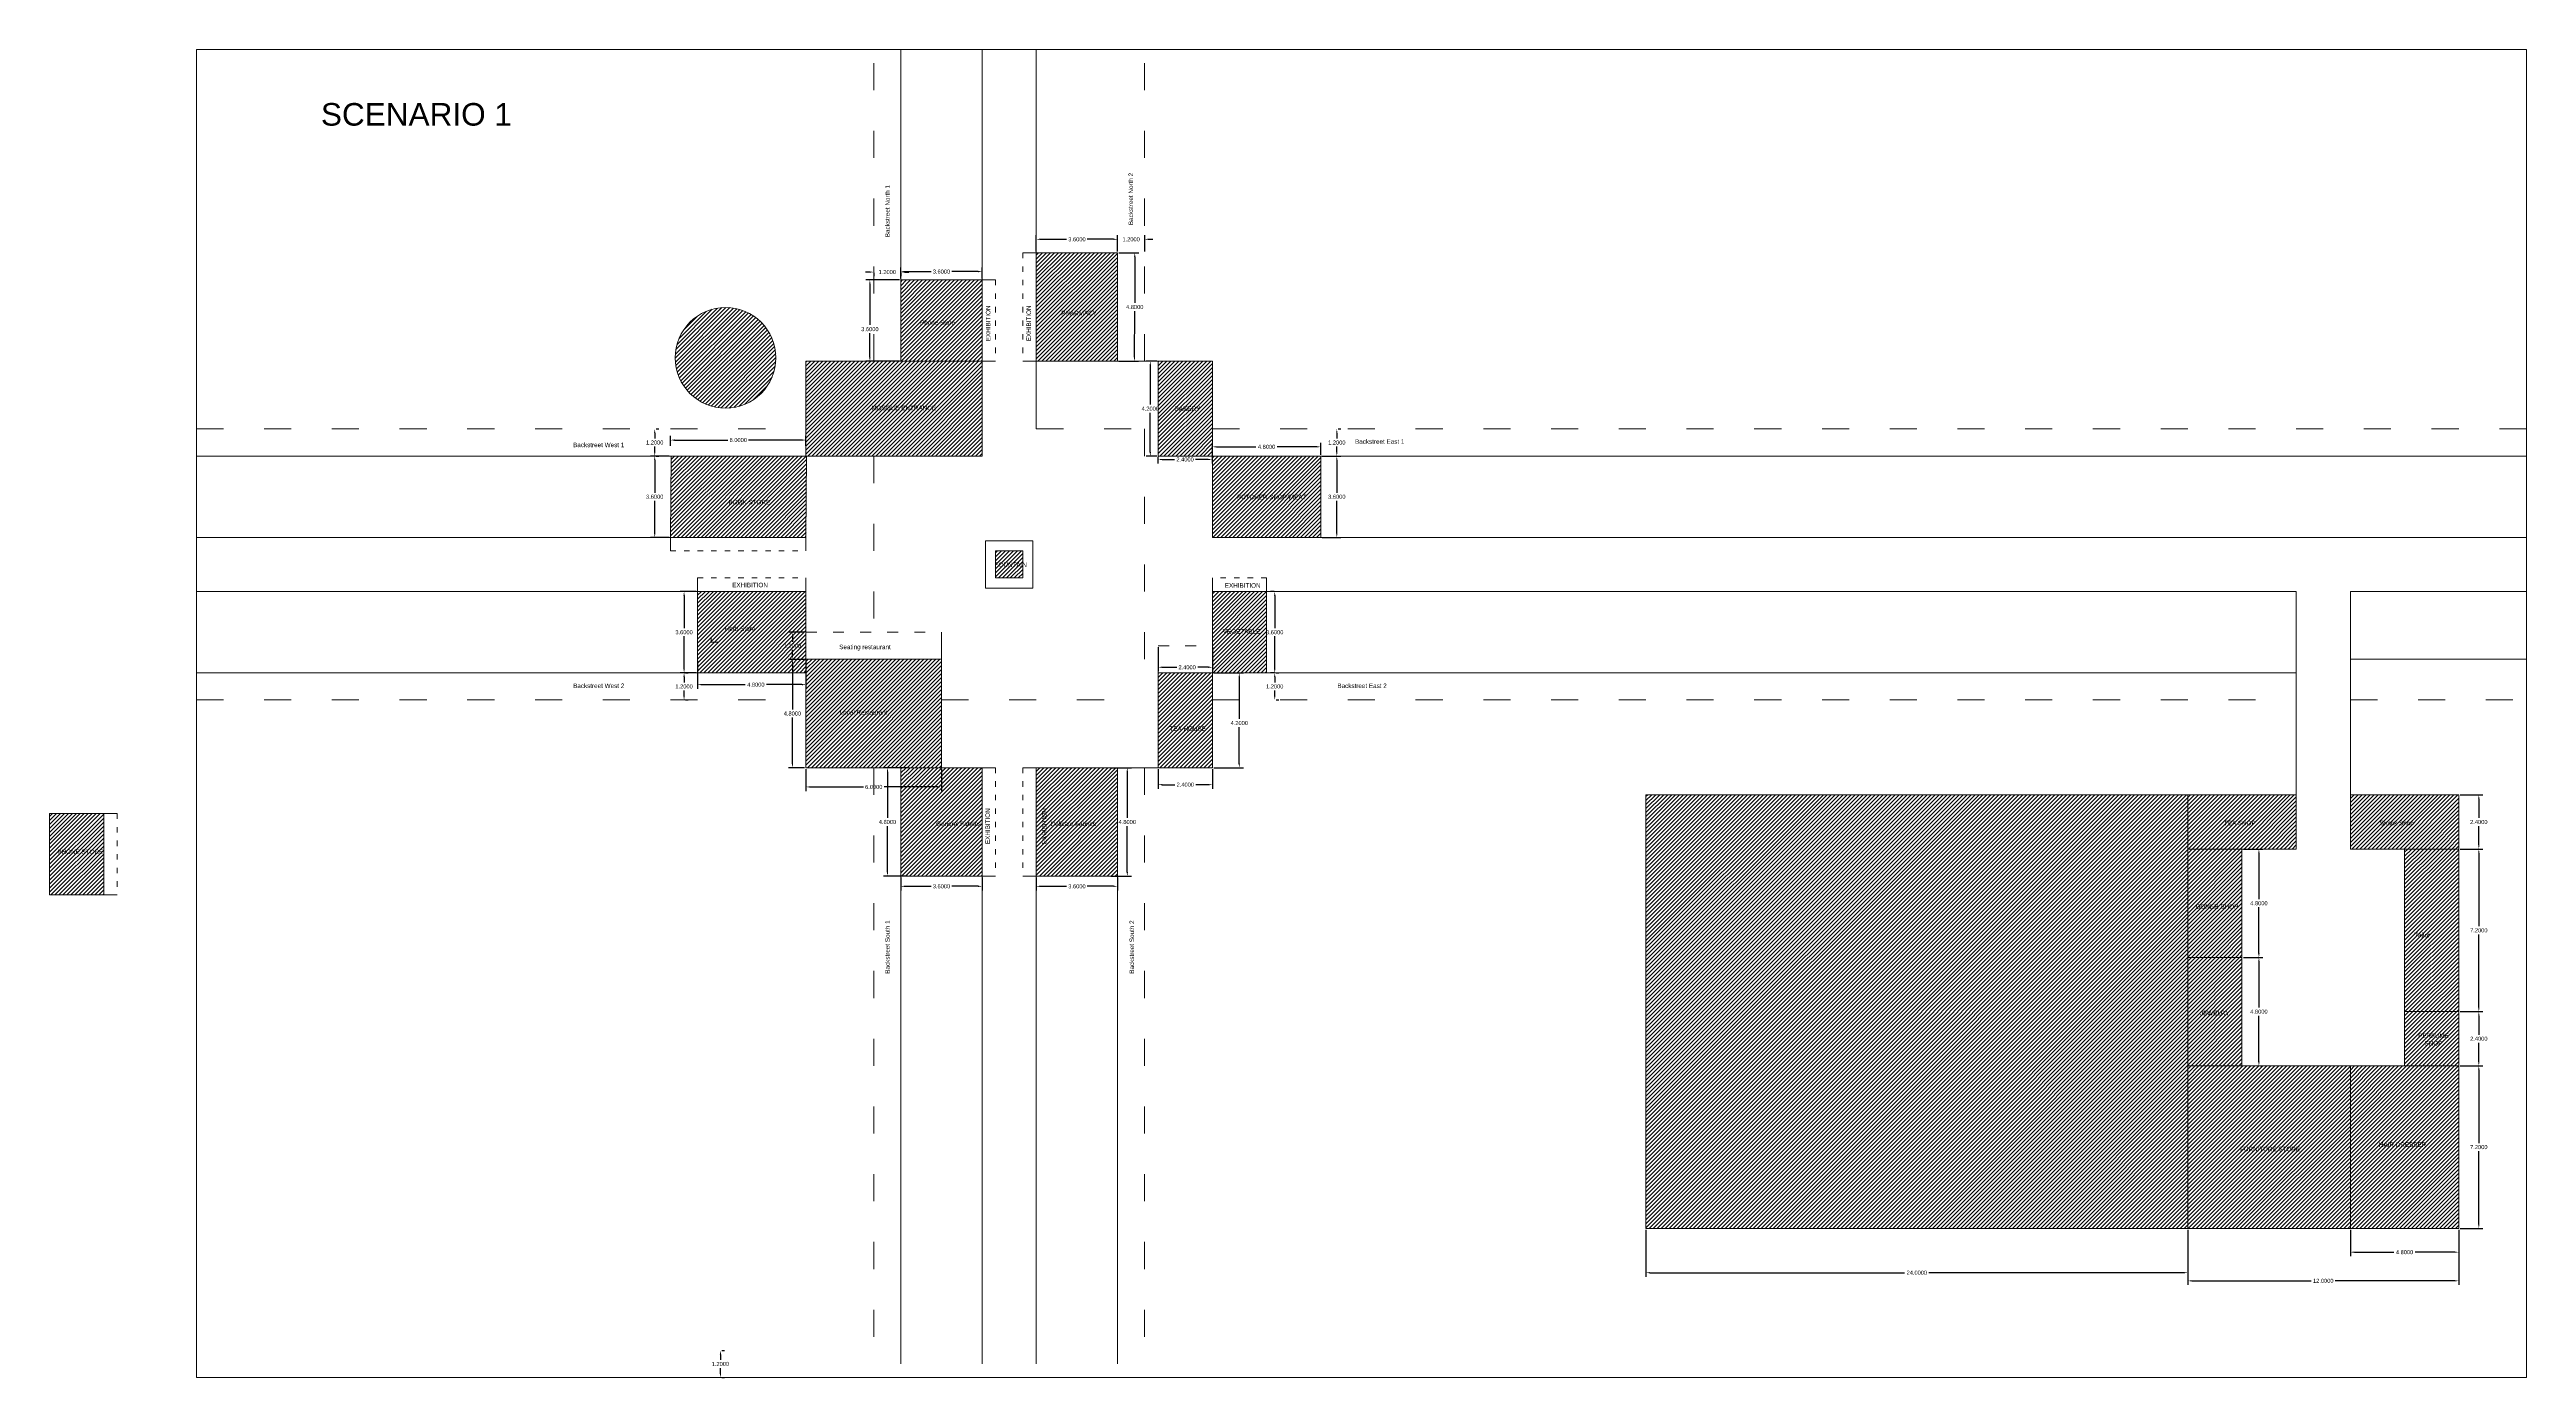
# Model space of a CAD drawing. Header units: inches. Extents: x 164 to 379, y 38 to 328.
# Drawn here: x 164.2 to 273.9, y 62.1 to 120.9 of the extents above; entities that cross this region are included whole.
import ezdxf

# ---------------------------------------------------------------- set-up
doc = ezdxf.new("R2010")
doc.units = ezdxf.units.IN
doc.header["$MEASUREMENT"] = 0
doc.linetypes.add('ACAD_ISO03W100', pattern=[30, 12, -18])
for name, color, linetype, lineweight in [('BoundaryBackstreet', 7, 'ACAD_ISO03W100', 13), ('Fountain', 170, 'Continuous', 13), ('RedCross', 30, 'Continuous', 13), ('Restaurant&Shop', 104, 'Continuous', 13), ('Store', 131, 'Continuous', 13), ('TEXT', 7, 'Continuous', 13), ('Walkway Junction', 7, 'Continuous', 13)]:
    doc.layers.add(name, color=color, linetype=linetype, lineweight=lineweight)
doc.styles.get("Standard").update_dxf_attribs({"font": 'arial.ttf'})
doc.dimstyles.get("Standard").update_dxf_attribs({"dimtxt": 0.18, "dimasz": 0.18, "dimexe": 0.18, "dimexo": 0.0625, "dimgap": 0.09, "dimtad": 0, "dimtih": 1, "dimtoh": 1, "dimdec": 4, "dimzin": 0, "dimdsep": 46, "dimtxsty": 'Standard', "dimcen": 0.09, "dimadec": 0, "dimazin": 0, "dimtfac": 1, "dimtdec": 4, "dimtofl": 0, "dimtmove": 0, "dimatfit": 3, "dimfxl": 0, "dimtolj": 1, "dimtzin": 0, "dimarcsym": 0})

# ---------------------------------------------------------------- blocks, each defined once
blk = doc.blocks.new('A$C40AA3693')
at = {"layer": 'RedCross'}
h = blk.add_hatch(dxfattribs=at)
h.set_pattern_fill('ANSI31', color=256)
h.set_pattern_definition([(45, (-197.71975, -102.92209), (-0.08838835, 0.08838835), [])])
h.paths.add_polyline_path([(0, 4.2), (7.8, 4.2), (7.8, 0), (0, 0)])
blk.add_lwpolyline([(0, 4.2), (7.8, 4.2), (7.8, 0), (0, 0)], close=True, dxfattribs=at)
at = {"layer": 'TEXT', "insert": (2.9, 2.23), "char_height": 0.2, "attachment_point": 1}
blk.add_mtext_dynamic_manual_height_columns('MOSQUE ENTRANCE', width=3.5864, gutter_width=1, heights=[0], dxfattribs=at)
blk = doc.blocks.new('*D8')
at = {"layer": 'Defpoints', "color": 0, "transparency": 16777216}
for p in [(197.72, 93.92), (197.12, 89.12), (197.72, 89.12)]:
    blk.add_point(p, dxfattribs=at)
at = {"layer": 'Restaurant&Shop', "color": 0, "lineweight": -2, "transparency": 16777216}
for p, q in [((197.66, 93.92), (196.94, 93.92)), ((197.12, 93.74), (197.12, 91.7)), ((197.12, 89.3), (197.12, 91.34)), ((197.66, 89.12), (196.94, 89.12))]:
    blk.add_line(p, q, dxfattribs=at)
at = {"layer": 'Restaurant&Shop', "color": 0, "transparency": 16777216}
for points in [[(197.09, 93.74), (197.15, 93.74), (197.12, 93.92)], [(197.09, 89.3), (197.15, 89.3), (197.12, 89.12)]]:
    blk.add_solid(points, dxfattribs=at)
at = {"layer": 'Restaurant&Shop', "color": 0, "transparency": 16777216, "insert": (197.12, 91.52), "char_height": 0.18, "attachment_point": 5}
blk.add_mtext('\\A1;4.8000', dxfattribs=at)
blk = doc.blocks.new('*D9')
at = {"layer": 'Defpoints', "color": 0, "transparency": 16777216}
for p in [(197.72, 89.12), (203.72, 89.12), (203.72, 88.27)]:
    blk.add_point(p, dxfattribs=at)
at = {"layer": 'Restaurant&Shop', "color": 0, "lineweight": -2, "transparency": 16777216}
for p, q in [((197.72, 89.06), (197.72, 88.09)), ((203.72, 89.06), (203.72, 88.09)), ((197.9, 88.27), (200.26, 88.27)), ((203.54, 88.27), (201.18, 88.27))]:
    blk.add_line(p, q, dxfattribs=at)
at = {"layer": 'Restaurant&Shop', "color": 0, "transparency": 16777216}
for points in [[(197.9, 88.3), (197.9, 88.24), (197.72, 88.27)], [(203.54, 88.3), (203.54, 88.24), (203.72, 88.27)]]:
    blk.add_solid(points, dxfattribs=at)
at = {"layer": 'Restaurant&Shop', "color": 0, "transparency": 16777216, "insert": (200.72, 88.27), "char_height": 0.18, "attachment_point": 5}
blk.add_mtext('\\A1;6.0000', dxfattribs=at)
blk = doc.blocks.new('*D10')
at = {"layer": 'Defpoints', "color": 0, "transparency": 16777216}
for p in [(197.72, 95.12), (197.12, 93.92), (197.72, 93.92)]:
    blk.add_point(p, dxfattribs=at)
at = {"layer": 'Restaurant&Shop', "color": 0, "lineweight": -2, "transparency": 16777216}
for p, q in [((197.66, 95.12), (196.94, 95.12)), ((197.12, 94.94), (197.12, 94.7)), ((197.66, 93.92), (196.94, 93.92)), ((197.12, 94.1), (197.12, 94.34))]:
    blk.add_line(p, q, dxfattribs=at)
at = {"layer": 'Restaurant&Shop', "color": 0, "transparency": 16777216}
for points in [[(197.09, 94.94), (197.15, 94.94), (197.12, 95.12)], [(197.09, 94.1), (197.15, 94.1), (197.12, 93.92)]]:
    blk.add_solid(points, dxfattribs=at)
at = {"layer": 'Restaurant&Shop', "color": 0, "transparency": 16777216, "insert": (197.12, 94.52), "char_height": 0.18, "attachment_point": 5}
blk.add_mtext('\\A1;1.2000', dxfattribs=at)
blk = doc.blocks.new('A$C5EA1074B')
at = {"layer": 'Restaurant&Shop'}
h = blk.add_hatch(dxfattribs=at)
h.set_pattern_fill('ANSI31', color=256)
h.set_pattern_definition([(45, (-197.71975, -89.12209), (-0.08838835, 0.08838835), [])])
h.paths.add_polyline_path([(0, 4.8), (6, 4.8), (6, 0), (0, 0)])
at = {"layer": 'Restaurant&Shop', "linetype": 'ACAD_ISO03W100', "ltscale": 0.04}
blk.add_line((0, 6), (6, 6), dxfattribs=at)
at = {"layer": 'Restaurant&Shop'}
for p, q in [((0, 4.8), (0, 6)), ((6, 6), (6, 4.8))]:
    blk.add_line(p, q, dxfattribs=at)
blk.add_lwpolyline([(0, 4.8), (6, 4.8), (6, 0), (0, 0)], close=True, dxfattribs=at)
blk = doc.blocks.new('*D12')
at = {"layer": 'Defpoints', "color": 0, "transparency": 16777216}
for p in [(213.32, 107.12), (212.97, 102.92), (213.32, 102.92)]:
    blk.add_point(p, dxfattribs=at)
at = {"layer": 'Restaurant&Shop', "color": 0, "lineweight": -2, "transparency": 16777216}
for p, q in [((213.26, 107.12), (212.79, 107.12)), ((212.97, 106.94), (212.97, 105.2)), ((212.97, 103.1), (212.97, 104.84)), ((213.26, 102.92), (212.79, 102.92))]:
    blk.add_line(p, q, dxfattribs=at)
at = {"layer": 'Restaurant&Shop', "color": 0, "transparency": 16777216}
for points in [[(212.94, 106.94), (213, 106.94), (212.97, 107.12)], [(212.94, 103.1), (213, 103.1), (212.97, 102.92)]]:
    blk.add_solid(points, dxfattribs=at)
at = {"layer": 'Restaurant&Shop', "color": 0, "transparency": 16777216, "insert": (212.97, 105.02), "char_height": 0.18, "attachment_point": 5}
blk.add_mtext('\\A1;4.2000', dxfattribs=at)
blk = doc.blocks.new('*D13')
at = {"layer": 'Defpoints', "color": 0, "transparency": 16777216}
for p in [(213.31, 102.95), (213.31, 102.77), (215.71, 102.95)]:
    blk.add_point(p, dxfattribs=at)
at = {"layer": 'Restaurant&Shop', "color": 0, "lineweight": -2, "transparency": 16777216}
for p, q in [((213.31, 102.89), (213.31, 102.59)), ((213.49, 102.77), (214.04, 102.77)), ((215.53, 102.77), (214.97, 102.77)), ((215.71, 102.89), (215.71, 102.59))]:
    blk.add_line(p, q, dxfattribs=at)
at = {"layer": 'Restaurant&Shop', "color": 0, "transparency": 16777216}
for points in [[(213.49, 102.8), (213.49, 102.74), (213.31, 102.77)], [(215.53, 102.8), (215.53, 102.74), (215.71, 102.77)]]:
    blk.add_solid(points, dxfattribs=at)
at = {"layer": 'Restaurant&Shop', "color": 0, "transparency": 16777216, "insert": (214.51, 102.77), "char_height": 0.18, "attachment_point": 5}
blk.add_mtext('\\A1;2.4000', dxfattribs=at)
blk = doc.blocks.new('A$C7B0C4086')
at = {"layer": 'Restaurant&Shop'}
h = blk.add_hatch(dxfattribs=at)
h.set_pattern_fill('ANSI31', color=256)
h.set_pattern_definition([(45, (-213.31975, -103.52209), (-0.08838835, 0.08838835), [])])
h.paths.add_polyline_path([(2.4, 3.6), (0, 3.6), (0, -0.6), (2.4, -0.6)])
blk.add_lwpolyline([(2.4, 3.6), (0, 3.6), (0, -0.6), (2.4, -0.6)], close=True, dxfattribs=at)
at = {"layer": 'TEXT', "insert": (0.73, 1.6), "char_height": 0.2, "attachment_point": 1}
blk.add_mtext_dynamic_manual_height_columns('BAKERY', width=3.5864, gutter_width=1, heights=[0], dxfattribs=at)
blk = doc.blocks.new('*D15')
at = {"layer": 'Defpoints', "color": 0, "transparency": 16777216}
for p in [(213.32, 89.12), (215.72, 89.12), (215.72, 88.37)]:
    blk.add_point(p, dxfattribs=at)
at = {"layer": 'Restaurant&Shop', "color": 0, "lineweight": -2, "transparency": 16777216}
for p, q in [((213.32, 89.06), (213.32, 88.19)), ((215.72, 89.06), (215.72, 88.19)), ((213.5, 88.37), (214.05, 88.37)), ((215.54, 88.37), (214.98, 88.37))]:
    blk.add_line(p, q, dxfattribs=at)
at = {"layer": 'Restaurant&Shop', "color": 0, "transparency": 16777216}
for points in [[(213.5, 88.4), (213.5, 88.34), (213.32, 88.37)], [(215.54, 88.4), (215.54, 88.34), (215.72, 88.37)]]:
    blk.add_solid(points, dxfattribs=at)
at = {"layer": 'Restaurant&Shop', "color": 0, "transparency": 16777216, "insert": (214.52, 88.37), "char_height": 0.18, "attachment_point": 5}
blk.add_mtext('\\A1;2.4000', dxfattribs=at)
blk = doc.blocks.new('*D16')
at = {"layer": 'Defpoints', "color": 0, "transparency": 16777216}
for p in [(215.72, 93.32), (216.91, 93.32), (215.72, 89.12)]:
    blk.add_point(p, dxfattribs=at)
at = {"layer": 'Restaurant&Shop', "color": 0, "lineweight": -2, "transparency": 16777216}
for p, q in [((215.78, 93.32), (217.09, 93.32)), ((216.91, 93.14), (216.91, 91.28)), ((216.91, 89.3), (216.91, 90.92)), ((215.78, 89.12), (217.09, 89.12))]:
    blk.add_line(p, q, dxfattribs=at)
at = {"layer": 'Restaurant&Shop', "color": 0, "transparency": 16777216}
for points in [[(216.88, 93.14), (216.94, 93.14), (216.91, 93.32)], [(216.88, 89.3), (216.94, 89.3), (216.91, 89.12)]]:
    blk.add_solid(points, dxfattribs=at)
at = {"layer": 'Restaurant&Shop', "color": 0, "transparency": 16777216, "insert": (216.91, 91.1), "char_height": 0.18, "attachment_point": 5}
blk.add_mtext('\\A1;4.2000', dxfattribs=at)
blk = doc.blocks.new('*D17')
at = {"layer": 'Defpoints', "color": 0, "transparency": 16777216}
for p in [(213.32, 94.52), (215.72, 94.52), (213.32, 93.57)]:
    blk.add_point(p, dxfattribs=at)
at = {"layer": 'Restaurant&Shop', "color": 0, "lineweight": -2, "transparency": 16777216}
for p, q in [((213.32, 94.46), (213.32, 93.39)), ((215.72, 94.46), (215.72, 93.39)), ((213.5, 93.57), (214.14, 93.57)), ((215.54, 93.57), (215.07, 93.57))]:
    blk.add_line(p, q, dxfattribs=at)
at = {"layer": 'Restaurant&Shop', "color": 0, "transparency": 16777216}
for points in [[(213.5, 93.6), (213.5, 93.54), (213.32, 93.57)], [(215.54, 93.6), (215.54, 93.54), (215.72, 93.57)]]:
    blk.add_solid(points, dxfattribs=at)
at = {"layer": 'Restaurant&Shop', "color": 0, "transparency": 16777216, "insert": (214.6, 93.57), "char_height": 0.18, "attachment_point": 5}
blk.add_mtext('\\A1;2.4000', dxfattribs=at)
blk = doc.blocks.new('A$C29A25D2F')
at = {"layer": 'Store'}
h = blk.add_hatch(dxfattribs=at)
h.set_pattern_fill('ANSI31', color=256)
h.set_pattern_definition([(45, (-202.51975, -107.12209), (-0.08838835, 0.08838835), [])])
h.paths.add_polyline_path([(-1.2, 3.6), (2.4, 3.6), (2.4, 0), (-1.2, 0)])
for p, q in [((2.4, 3.6), (3, 3.6)), ((3, 0), (2.4, 0))]:
    blk.add_line(p, q, dxfattribs=at)
at = {"layer": 'Store', "linetype": 'ACAD_ISO03W100', "ltscale": 0.02}
blk.add_line((3, 3.6), (3, 0), dxfattribs=at)
at = {"layer": 'Store'}
blk.add_lwpolyline([(-1.2, 3.6), (2.4, 3.6), (2.4, 0), (-1.2, 0)], close=True, dxfattribs=at)
blk = doc.blocks.new('*D19')
at = {"layer": 'Defpoints', "color": 0, "transparency": 16777216}
for p in [(205.52, 111.09), (201.92, 110.72), (205.52, 110.72)]:
    blk.add_point(p, dxfattribs=at)
at = {"layer": 'Store', "color": 0, "lineweight": -2, "transparency": 16777216}
for p, q in [((201.92, 110.78), (201.92, 111.27)), ((202.1, 111.09), (203.26, 111.09)), ((205.34, 111.09), (204.18, 111.09)), ((205.52, 110.78), (205.52, 111.27))]:
    blk.add_line(p, q, dxfattribs=at)
at = {"layer": 'Store', "color": 0, "transparency": 16777216}
for points in [[(202.1, 111.12), (202.1, 111.06), (201.92, 111.09)], [(205.34, 111.12), (205.34, 111.06), (205.52, 111.09)]]:
    blk.add_solid(points, dxfattribs=at)
at = {"layer": 'Store', "color": 0, "transparency": 16777216, "insert": (203.72, 111.09), "char_height": 0.18, "attachment_point": 5}
blk.add_mtext('\\A1;3.6000', dxfattribs=at)
blk = doc.blocks.new('*D20')
at = {"layer": 'Defpoints', "color": 0, "transparency": 16777216}
for p in [(201.92, 110.72), (200.55, 107.12), (201.92, 107.12)]:
    blk.add_point(p, dxfattribs=at)
at = {"layer": 'Store', "color": 0, "lineweight": -2, "transparency": 16777216}
for p, q in [((201.86, 110.72), (200.37, 110.72)), ((200.55, 110.54), (200.55, 108.73)), ((200.55, 107.3), (200.55, 108.36)), ((201.86, 107.12), (200.37, 107.12))]:
    blk.add_line(p, q, dxfattribs=at)
at = {"layer": 'Store', "color": 0, "transparency": 16777216}
for points in [[(200.52, 110.54), (200.58, 110.54), (200.55, 110.72)], [(200.52, 107.3), (200.58, 107.3), (200.55, 107.12)]]:
    blk.add_solid(points, dxfattribs=at)
at = {"layer": 'Store', "color": 0, "transparency": 16777216, "insert": (200.55, 108.54), "char_height": 0.18, "attachment_point": 5}
blk.add_mtext('\\A1;3.6000', dxfattribs=at)
blk = doc.blocks.new('*D21')
at = {"layer": 'Defpoints', "color": 0, "transparency": 16777216}
for p in [(207.92, 111.92), (211.52, 112.52), (211.52, 111.92)]:
    blk.add_point(p, dxfattribs=at)
at = {"layer": 'Store', "color": 0, "lineweight": -2, "transparency": 16777216}
for p, q in [((207.92, 111.98), (207.92, 112.7)), ((208.1, 112.52), (209.26, 112.52)), ((211.34, 112.52), (210.18, 112.52)), ((211.52, 111.98), (211.52, 112.7))]:
    blk.add_line(p, q, dxfattribs=at)
at = {"layer": 'Store', "color": 0, "transparency": 16777216}
for points in [[(208.1, 112.55), (208.1, 112.49), (207.92, 112.52)], [(211.34, 112.55), (211.34, 112.49), (211.52, 112.52)]]:
    blk.add_solid(points, dxfattribs=at)
at = {"layer": 'Store', "color": 0, "transparency": 16777216, "insert": (209.72, 112.52), "char_height": 0.18, "attachment_point": 5}
blk.add_mtext('\\A1;3.6000', dxfattribs=at)
blk = doc.blocks.new('*D22')
at = {"layer": 'Defpoints', "color": 0, "transparency": 16777216}
for p in [(211.52, 111.92), (211.51, 107.12), (212.27, 107.12)]:
    blk.add_point(p, dxfattribs=at)
at = {"layer": 'Store', "color": 0, "lineweight": -2, "transparency": 16777216}
for p, q in [((211.58, 111.92), (212.46, 111.92)), ((212.28, 111.74), (212.28, 109.7)), ((212.27, 107.3), (212.28, 109.34)), ((211.57, 107.12), (212.45, 107.12))]:
    blk.add_line(p, q, dxfattribs=at)
at = {"layer": 'Store', "color": 0, "transparency": 16777216}
for points in [[(212.25, 111.74), (212.31, 111.74), (212.28, 111.92)], [(212.24, 107.3), (212.3, 107.3), (212.27, 107.12)]]:
    blk.add_solid(points, dxfattribs=at)
at = {"layer": 'Store', "color": 0, "transparency": 16777216, "insert": (212.28, 109.52), "char_height": 0.18, "attachment_point": 5}
blk.add_mtext('\\A1;4.8000', dxfattribs=at)
blk = doc.blocks.new('*D23')
at = {"layer": 'Defpoints', "color": 0, "transparency": 16777216}
for p in [(211.52, 111.92), (212.72, 112.52), (212.72, 111.92)]:
    blk.add_point(p, dxfattribs=at)
at = {"layer": 'Store', "color": 0, "lineweight": -2, "transparency": 16777216}
for p, q in [((211.34, 112.52), (211.16, 112.52)), ((211.52, 111.98), (211.52, 112.7)), ((212.72, 111.98), (212.72, 112.7)), ((212.9, 112.52), (213.08, 112.52))]:
    blk.add_line(p, q, dxfattribs=at)
at = {"layer": 'Store', "color": 0, "transparency": 16777216}
for points in [[(211.34, 112.55), (211.34, 112.49), (211.52, 112.52)], [(212.9, 112.55), (212.9, 112.49), (212.72, 112.52)]]:
    blk.add_solid(points, dxfattribs=at)
at = {"layer": 'Store', "color": 0, "transparency": 16777216, "insert": (212.12, 112.52), "char_height": 0.18, "attachment_point": 5}
blk.add_mtext('\\A1;1.2000', dxfattribs=at)
blk = doc.blocks.new('*D24')
at = {"layer": 'Defpoints', "color": 0, "transparency": 16777216}
for p in [(191.72, 102.92), (191.02, 99.32), (191.72, 99.32)]:
    blk.add_point(p, dxfattribs=at)
at = {"layer": 'Store', "color": 0, "lineweight": -2, "transparency": 16777216}
for p, q in [((191.66, 102.92), (190.84, 102.92)), ((191.02, 102.74), (191.02, 101.3)), ((191.02, 99.5), (191.02, 100.94)), ((191.66, 99.32), (190.84, 99.32))]:
    blk.add_line(p, q, dxfattribs=at)
at = {"layer": 'Store', "color": 0, "transparency": 16777216}
for points in [[(190.99, 102.74), (191.05, 102.74), (191.02, 102.92)], [(190.99, 99.5), (191.05, 99.5), (191.02, 99.32)]]:
    blk.add_solid(points, dxfattribs=at)
at = {"layer": 'Store', "color": 0, "transparency": 16777216, "insert": (191.02, 101.12), "char_height": 0.18, "attachment_point": 5}
blk.add_mtext('\\A1;3.6000', dxfattribs=at)
blk = doc.blocks.new('*D25')
at = {"layer": 'Defpoints', "color": 0, "transparency": 16777216}
for p in [(191.72, 103.32), (197.72, 103.63), (197.72, 103.32)]:
    blk.add_point(p, dxfattribs=at)
at = {"layer": 'Store', "color": 0, "lineweight": -2, "transparency": 16777216}
for p, q in [((191.72, 103.38), (191.72, 103.81)), ((191.9, 103.63), (194.26, 103.63)), ((197.54, 103.63), (195.18, 103.63)), ((197.72, 103.38), (197.72, 103.81))]:
    blk.add_line(p, q, dxfattribs=at)
at = {"layer": 'Store', "color": 0, "transparency": 16777216}
for points in [[(191.9, 103.66), (191.9, 103.6), (191.72, 103.63)], [(197.54, 103.66), (197.54, 103.6), (197.72, 103.63)]]:
    blk.add_solid(points, dxfattribs=at)
at = {"layer": 'Store', "color": 0, "transparency": 16777216, "insert": (194.72, 103.63), "char_height": 0.18, "attachment_point": 5}
blk.add_mtext('\\A1;6.0000', dxfattribs=at)
blk = doc.blocks.new('A$C54F82CA7')
at = {"layer": 'Store'}
h = blk.add_hatch(dxfattribs=at)
h.set_pattern_fill('ANSI31', color=256)
h.set_pattern_definition([(45, (-191.71975, -99.32209), (-0.08838835, 0.08838835), [])])
h.paths.add_polyline_path([(0.03, 4.2), (6.03, 4.2), (6, 0.6), (0, 0.6)])
for p, q in [((0, 0.6), (0, 0)), ((6, 0.6), (6, 0))]:
    blk.add_line(p, q, dxfattribs=at)
at = {"layer": 'Store', "linetype": 'ACAD_ISO03W100', "ltscale": 0.02}
blk.add_line((0, 0), (6, 0), dxfattribs=at)
at = {"layer": 'Store'}
blk.add_lwpolyline([(0.03, 4.2), (6.03, 4.2), (6, 0.6), (0, 0.6)], close=True, dxfattribs=at)
at = {"layer": 'TEXT', "insert": (2.57, 2.26), "char_height": 0.2, "attachment_point": 1}
blk.add_mtext_dynamic_manual_height_columns('BOOK STORE', width=3.5864, gutter_width=1, heights=[0], dxfattribs=at)
blk = doc.blocks.new('A$C4CCC1A8E')
at = {"layer": 'Store'}
h = blk.add_hatch(dxfattribs=at)
h.set_pattern_fill('ANSI31', color=256)
h.set_pattern_definition([(45, (-192.91975, -93.92209), (-0.08838835, 0.08838835), [])])
h.paths.add_polyline_path([(4.8, 2.4), (0, 2.4), (0, -1.2), (4.8, -1.2)])
at = {"layer": 'Store', "linetype": 'ACAD_ISO03W100', "ltscale": 0.02}
blk.add_line((0, 3), (4.8, 3), dxfattribs=at)
at = {"layer": 'Store'}
for p, q in [((0, 3), (0, 2.4)), ((4.8, 3), (4.8, 2.4))]:
    blk.add_line(p, q, dxfattribs=at)
blk.add_lwpolyline([(4.8, 2.4), (0, 2.4), (0, -1.2), (4.8, -1.2)], close=True, dxfattribs=at)
at = {"layer": 'TEXT', "insert": (1.53, 2.79), "char_height": 0.2, "attachment_point": 1}
blk.add_mtext_dynamic_manual_height_columns('EXHIBITION', width=3.5864, gutter_width=1, heights=[0], dxfattribs=at)
blk = doc.blocks.new('*D28')
at = {"layer": 'Defpoints', "color": 0, "transparency": 16777216}
for p in [(192.92, 96.92), (192.32, 93.32), (192.92, 93.32)]:
    blk.add_point(p, dxfattribs=at)
at = {"layer": 'Store', "color": 0, "lineweight": -2, "transparency": 16777216}
for p, q in [((192.86, 96.92), (192.14, 96.92)), ((192.32, 96.74), (192.32, 95.3)), ((192.32, 93.5), (192.32, 94.94)), ((192.86, 93.32), (192.14, 93.32))]:
    blk.add_line(p, q, dxfattribs=at)
at = {"layer": 'Store', "color": 0, "transparency": 16777216}
for points in [[(192.29, 96.74), (192.35, 96.74), (192.32, 96.92)], [(192.29, 93.5), (192.35, 93.5), (192.32, 93.32)]]:
    blk.add_solid(points, dxfattribs=at)
at = {"layer": 'Store', "color": 0, "transparency": 16777216, "insert": (192.32, 95.12), "char_height": 0.18, "attachment_point": 5}
blk.add_mtext('\\A1;3.6000', dxfattribs=at)
blk = doc.blocks.new('*D29')
at = {"layer": 'Defpoints', "color": 0, "transparency": 16777216}
for p in [(192.92, 93.92), (197.72, 93.92), (197.72, 92.8)]:
    blk.add_point(p, dxfattribs=at)
at = {"layer": 'Store', "color": 0, "lineweight": -2, "transparency": 16777216}
for p, q in [((192.92, 93.86), (192.92, 92.62)), ((197.72, 93.86), (197.72, 92.62)), ((193.1, 92.8), (195.03, 92.8)), ((197.54, 92.8), (195.97, 92.8))]:
    blk.add_line(p, q, dxfattribs=at)
at = {"layer": 'Store', "color": 0, "transparency": 16777216}
for points in [[(193.1, 92.83), (193.1, 92.77), (192.92, 92.8)], [(197.54, 92.83), (197.54, 92.77), (197.72, 92.8)]]:
    blk.add_solid(points, dxfattribs=at)
at = {"layer": 'Store', "color": 0, "transparency": 16777216, "insert": (195.5, 92.8), "char_height": 0.18, "attachment_point": 5}
blk.add_mtext('\\A1;4.8000', dxfattribs=at)
blk = doc.blocks.new('*D30')
at = {"layer": 'Defpoints', "color": 0, "transparency": 16777216}
for p in [(201.92, 84.32), (205.52, 84.32), (205.52, 83.87)]:
    blk.add_point(p, dxfattribs=at)
at = {"layer": 'Store', "color": 0, "lineweight": -2, "transparency": 16777216}
for p, q in [((201.92, 84.26), (201.92, 83.69)), ((202.1, 83.87), (203.26, 83.87)), ((205.34, 83.87), (204.18, 83.87)), ((205.52, 84.26), (205.52, 83.69))]:
    blk.add_line(p, q, dxfattribs=at)
at = {"layer": 'Store', "color": 0, "transparency": 16777216}
for points in [[(202.1, 83.9), (202.1, 83.84), (201.92, 83.87)], [(205.34, 83.9), (205.34, 83.84), (205.52, 83.87)]]:
    blk.add_solid(points, dxfattribs=at)
at = {"layer": 'Store', "color": 0, "transparency": 16777216, "insert": (203.72, 83.87), "char_height": 0.18, "attachment_point": 5}
blk.add_mtext('\\A1;3.6000', dxfattribs=at)
blk = doc.blocks.new('*D31')
at = {"layer": 'Defpoints', "color": 0, "transparency": 16777216}
for p in [(201.33, 89.12), (202.29, 89.12), (202.29, 84.32)]:
    blk.add_point(p, dxfattribs=at)
at = {"layer": 'Store', "color": 0, "lineweight": -2, "transparency": 16777216}
for p, q in [((202.22, 89.12), (201.15, 89.12)), ((201.33, 88.94), (201.33, 86.9)), ((201.33, 84.5), (201.33, 86.54)), ((202.22, 84.32), (201.15, 84.32))]:
    blk.add_line(p, q, dxfattribs=at)
at = {"layer": 'Store', "color": 0, "transparency": 16777216}
for points in [[(201.3, 88.94), (201.36, 88.94), (201.33, 89.12)], [(201.3, 84.5), (201.36, 84.5), (201.33, 84.32)]]:
    blk.add_solid(points, dxfattribs=at)
at = {"layer": 'Store', "color": 0, "transparency": 16777216, "insert": (201.33, 86.72), "char_height": 0.18, "attachment_point": 5}
blk.add_mtext('\\A1;4.8000', dxfattribs=at)
blk = doc.blocks.new('*D34')
at = {"layer": 'Defpoints', "color": 0, "transparency": 16777216}
for p in [(207.92, 84.32), (207.92, 83.87), (211.52, 84.32)]:
    blk.add_point(p, dxfattribs=at)
at = {"layer": 'Store', "color": 0, "lineweight": -2, "transparency": 16777216}
for p, q in [((207.92, 84.26), (207.92, 83.69)), ((208.1, 83.87), (209.26, 83.87)), ((211.34, 83.87), (210.18, 83.87)), ((211.52, 84.26), (211.52, 83.69))]:
    blk.add_line(p, q, dxfattribs=at)
at = {"layer": 'Store', "color": 0, "transparency": 16777216}
for points in [[(208.1, 83.9), (208.1, 83.84), (207.92, 83.87)], [(211.34, 83.9), (211.34, 83.84), (211.52, 83.87)]]:
    blk.add_solid(points, dxfattribs=at)
at = {"layer": 'Store', "color": 0, "transparency": 16777216, "insert": (209.72, 83.87), "char_height": 0.18, "attachment_point": 5}
blk.add_mtext('\\A1;3.6000', dxfattribs=at)
blk = doc.blocks.new('*D33')
at = {"layer": 'Defpoints', "color": 0, "transparency": 16777216}
for p in [(211.15, 89.12), (211.95, 89.12), (211.15, 84.32)]:
    blk.add_point(p, dxfattribs=at)
at = {"layer": 'Store', "color": 0, "lineweight": -2, "transparency": 16777216}
for p, q in [((211.22, 89.12), (212.13, 89.12)), ((211.95, 88.94), (211.95, 86.9)), ((211.95, 84.5), (211.95, 86.54)), ((211.22, 84.32), (212.13, 84.32))]:
    blk.add_line(p, q, dxfattribs=at)
at = {"layer": 'Store', "color": 0, "transparency": 16777216}
for points in [[(211.92, 88.94), (211.98, 88.94), (211.95, 89.12)], [(211.92, 84.5), (211.98, 84.5), (211.95, 84.32)]]:
    blk.add_solid(points, dxfattribs=at)
at = {"layer": 'Store', "color": 0, "transparency": 16777216, "insert": (211.95, 86.72), "char_height": 0.18, "attachment_point": 5}
blk.add_mtext('\\A1;4.8000', dxfattribs=at)
blk = doc.blocks.new('*D35')
at = {"layer": 'Defpoints', "color": 0, "transparency": 16777216}
for p in [(220.52, 102.92), (221.23, 102.92), (220.52, 99.32)]:
    blk.add_point(p, dxfattribs=at)
at = {"layer": 'Store', "color": 0, "lineweight": -2, "transparency": 16777216}
for p, q in [((220.58, 102.92), (221.41, 102.92)), ((221.23, 102.74), (221.23, 101.3)), ((221.23, 99.5), (221.23, 100.94)), ((220.58, 99.32), (221.41, 99.32))]:
    blk.add_line(p, q, dxfattribs=at)
at = {"layer": 'Store', "color": 0, "transparency": 16777216}
for points in [[(221.2, 102.74), (221.26, 102.74), (221.23, 102.92)], [(221.2, 99.5), (221.26, 99.5), (221.23, 99.32)]]:
    blk.add_solid(points, dxfattribs=at)
at = {"layer": 'Store', "color": 0, "transparency": 16777216, "insert": (221.23, 101.12), "char_height": 0.18, "attachment_point": 5}
blk.add_mtext('\\A1;3.6000', dxfattribs=at)
blk = doc.blocks.new('*D36')
at = {"layer": 'Defpoints', "color": 0, "transparency": 16777216}
for p in [(220.52, 103.33), (215.72, 102.92), (220.52, 102.92)]:
    blk.add_point(p, dxfattribs=at)
at = {"layer": 'Store', "color": 0, "lineweight": -2, "transparency": 16777216}
for p, q in [((215.72, 102.98), (215.72, 103.51)), ((215.9, 103.33), (217.65, 103.33)), ((220.34, 103.33), (218.59, 103.33)), ((220.52, 102.98), (220.52, 103.51))]:
    blk.add_line(p, q, dxfattribs=at)
at = {"layer": 'Store', "color": 0, "transparency": 16777216}
for points in [[(215.9, 103.36), (215.9, 103.3), (215.72, 103.33)], [(220.34, 103.36), (220.34, 103.3), (220.52, 103.33)]]:
    blk.add_solid(points, dxfattribs=at)
at = {"layer": 'Store', "color": 0, "transparency": 16777216, "insert": (218.12, 103.33), "char_height": 0.18, "attachment_point": 5}
blk.add_mtext('\\A1;4.8000', dxfattribs=at)
blk = doc.blocks.new('*D37')
at = {"layer": 'Defpoints', "color": 0, "transparency": 16777216}
for p in [(221.23, 104.12), (221.23, 104.12), (221.23, 102.92)]:
    blk.add_point(p, dxfattribs=at)
at = {"layer": 'Store', "color": 0, "lineweight": -2, "transparency": 16777216}
for p, q in [((221.23, 103.94), (221.23, 103.7)), ((221.23, 103.1), (221.23, 103.34)), ((221.29, 104.12), (221.41, 104.12)), ((221.29, 102.92), (221.41, 102.92))]:
    blk.add_line(p, q, dxfattribs=at)
at = {"layer": 'Store', "color": 0, "transparency": 16777216}
for points in [[(221.2, 103.94), (221.26, 103.94), (221.23, 104.12)], [(221.2, 103.1), (221.26, 103.1), (221.23, 102.92)]]:
    blk.add_solid(points, dxfattribs=at)
at = {"layer": 'Store', "color": 0, "transparency": 16777216, "insert": (221.23, 103.52), "char_height": 0.18, "attachment_point": 5}
blk.add_mtext('\\A1;1.2000', dxfattribs=at)
blk = doc.blocks.new('A$C7A9A3AD2')
at = {"layer": 'Store'}
h = blk.add_hatch(dxfattribs=at)
h.set_pattern_fill('ANSI31', color=256)
h.set_pattern_definition([(45, (-215.71975, -99.32209), (-0.08838835, 0.08838835), [])])
h.paths.add_polyline_path([(0, 0), (4.8, 0), (4.8, 3.6), (0, 3.6)])
blk.add_lwpolyline([(0, 0), (4.8, 0), (4.8, 3.6), (0, 3.6)], close=True, dxfattribs=at)
at = {"layer": 'TEXT', "insert": (1.09, 1.68), "char_height": 0.2, "attachment_point": 7}
blk.add_mtext_dynamic_manual_height_columns('BUTCHER SHOP/MEAT', width=3.5864, gutter_width=1, heights=[0], dxfattribs=at)
blk = doc.blocks.new('*D40')
at = {"layer": 'Defpoints', "color": 0, "transparency": 16777216}
for p in [(258.92, 68.72), (270.92, 68.72), (270.92, 66.4)]:
    blk.add_point(p, dxfattribs=at)
at = {"layer": 'Store', "color": 0, "lineweight": -2, "transparency": 16777216}
for p, q in [((258.92, 68.66), (258.92, 66.22)), ((270.92, 68.66), (270.92, 66.22)), ((259.1, 66.4), (264.39, 66.4)), ((270.74, 66.4), (265.44, 66.4))]:
    blk.add_line(p, q, dxfattribs=at)
at = {"layer": 'Store', "color": 0, "transparency": 16777216}
for points in [[(259.1, 66.43), (259.1, 66.37), (258.92, 66.4)], [(270.74, 66.43), (270.74, 66.37), (270.92, 66.4)]]:
    blk.add_solid(points, dxfattribs=at)
at = {"layer": 'Store', "color": 0, "transparency": 16777216, "insert": (264.92, 66.4), "char_height": 0.18, "attachment_point": 5}
blk.add_mtext('\\A1;12.0000', dxfattribs=at)
blk = doc.blocks.new('*D41')
at = {"layer": 'Defpoints', "color": 0, "transparency": 16777216}
for p in [(266.12, 68.72), (270.92, 68.72), (266.12, 67.67)]:
    blk.add_point(p, dxfattribs=at)
at = {"layer": 'Store', "color": 0, "lineweight": -2, "transparency": 16777216}
for p, q in [((266.12, 68.66), (266.12, 67.49)), ((270.92, 68.66), (270.92, 67.49)), ((266.3, 67.67), (268.05, 67.67)), ((270.74, 67.67), (268.99, 67.67))]:
    blk.add_line(p, q, dxfattribs=at)
at = {"layer": 'Store', "color": 0, "transparency": 16777216}
for points in [[(266.3, 67.7), (266.3, 67.64), (266.12, 67.67)], [(270.74, 67.7), (270.74, 67.64), (270.92, 67.67)]]:
    blk.add_solid(points, dxfattribs=at)
at = {"layer": 'Store', "color": 0, "transparency": 16777216, "insert": (268.52, 67.67), "char_height": 0.18, "attachment_point": 5}
blk.add_mtext('\\A1;4.8000', dxfattribs=at)
blk = doc.blocks.new('*D42')
at = {"layer": 'Defpoints', "color": 0, "transparency": 16777216}
for p in [(270.92, 87.92), (270.92, 85.52), (271.81, 85.52)]:
    blk.add_point(p, dxfattribs=at)
at = {"layer": 'Restaurant&Shop', "color": 0, "lineweight": -2, "transparency": 16777216}
for p, q in [((270.98, 87.92), (271.99, 87.92)), ((271.81, 87.74), (271.81, 86.9)), ((271.81, 85.7), (271.81, 86.54)), ((270.98, 85.52), (271.99, 85.52))]:
    blk.add_line(p, q, dxfattribs=at)
at = {"layer": 'Restaurant&Shop', "color": 0, "transparency": 16777216}
for points in [[(271.78, 87.74), (271.84, 87.74), (271.81, 87.92)], [(271.78, 85.7), (271.84, 85.7), (271.81, 85.52)]]:
    blk.add_solid(points, dxfattribs=at)
at = {"layer": 'Restaurant&Shop', "color": 0, "transparency": 16777216, "insert": (271.81, 86.72), "char_height": 0.18, "attachment_point": 5}
blk.add_mtext('\\A1;2.4000', dxfattribs=at)
blk = doc.blocks.new('*D43')
at = {"layer": 'Defpoints', "color": 0, "transparency": 16777216}
for p in [(270.92, 85.52), (270.92, 78.32), (271.81, 78.32)]:
    blk.add_point(p, dxfattribs=at)
at = {"layer": 'Store', "color": 0, "lineweight": -2, "transparency": 16777216}
for p, q in [((270.98, 85.52), (271.99, 85.52)), ((271.81, 85.34), (271.81, 82.1)), ((271.81, 78.5), (271.81, 81.74)), ((270.98, 78.32), (271.99, 78.32))]:
    blk.add_line(p, q, dxfattribs=at)
at = {"layer": 'Store', "color": 0, "transparency": 16777216}
for points in [[(271.78, 85.34), (271.84, 85.34), (271.81, 85.52)], [(271.78, 78.5), (271.84, 78.5), (271.81, 78.32)]]:
    blk.add_solid(points, dxfattribs=at)
at = {"layer": 'Store', "color": 0, "transparency": 16777216, "insert": (271.81, 81.92), "char_height": 0.18, "attachment_point": 5}
blk.add_mtext('\\A1;7.2000', dxfattribs=at)
blk = doc.blocks.new('*D44')
at = {"layer": 'Defpoints', "color": 0, "transparency": 16777216}
for p in [(270.92, 78.32), (270.92, 75.92), (271.81, 75.92)]:
    blk.add_point(p, dxfattribs=at)
at = {"layer": 'Store', "color": 0, "lineweight": -2, "transparency": 16777216}
for p, q in [((270.98, 78.32), (271.99, 78.32)), ((271.81, 78.14), (271.81, 77.3)), ((271.81, 76.1), (271.81, 76.94)), ((270.98, 75.92), (271.99, 75.92))]:
    blk.add_line(p, q, dxfattribs=at)
at = {"layer": 'Store', "color": 0, "transparency": 16777216}
for points in [[(271.78, 78.14), (271.84, 78.14), (271.81, 78.32)], [(271.78, 76.1), (271.84, 76.1), (271.81, 75.92)]]:
    blk.add_solid(points, dxfattribs=at)
at = {"layer": 'Store', "color": 0, "transparency": 16777216, "insert": (271.81, 77.12), "char_height": 0.18, "attachment_point": 5}
blk.add_mtext('\\A1;2.4000', dxfattribs=at)
blk = doc.blocks.new('*D45')
at = {"layer": 'Defpoints', "color": 0, "transparency": 16777216}
for p in [(270.92, 75.92), (270.92, 68.72), (271.81, 68.72)]:
    blk.add_point(p, dxfattribs=at)
at = {"layer": 'Store', "color": 0, "lineweight": -2, "transparency": 16777216}
for p, q in [((270.98, 75.92), (271.99, 75.92)), ((271.81, 75.74), (271.81, 72.5)), ((271.81, 68.9), (271.81, 72.14)), ((270.98, 68.72), (271.99, 68.72))]:
    blk.add_line(p, q, dxfattribs=at)
at = {"layer": 'Store', "color": 0, "transparency": 16777216}
for points in [[(271.78, 75.74), (271.84, 75.74), (271.81, 75.92)], [(271.78, 68.9), (271.84, 68.9), (271.81, 68.72)]]:
    blk.add_solid(points, dxfattribs=at)
at = {"layer": 'Store', "color": 0, "transparency": 16777216, "insert": (271.81, 72.32), "char_height": 0.18, "attachment_point": 5}
blk.add_mtext('\\A1;7.2000', dxfattribs=at)
blk = doc.blocks.new('*D46')
at = {"layer": 'Defpoints', "color": 0, "transparency": 16777216}
for p in [(261.32, 85.52), (261.32, 80.72), (262.07, 80.72)]:
    blk.add_point(p, dxfattribs=at)
at = {"layer": 'Restaurant&Shop', "color": 0, "lineweight": -2, "transparency": 16777216}
for p, q in [((261.38, 85.52), (262.25, 85.52)), ((262.07, 85.34), (262.07, 83.3)), ((262.07, 80.9), (262.07, 82.94)), ((261.38, 80.72), (262.25, 80.72))]:
    blk.add_line(p, q, dxfattribs=at)
at = {"layer": 'Restaurant&Shop', "color": 0, "transparency": 16777216}
for points in [[(262.04, 85.34), (262.1, 85.34), (262.07, 85.52)], [(262.04, 80.9), (262.1, 80.9), (262.07, 80.72)]]:
    blk.add_solid(points, dxfattribs=at)
at = {"layer": 'Restaurant&Shop', "color": 0, "transparency": 16777216, "insert": (262.07, 83.12), "char_height": 0.18, "attachment_point": 5}
blk.add_mtext('\\A1;4.8000', dxfattribs=at)
blk = doc.blocks.new('*D47')
at = {"layer": 'Defpoints', "color": 0, "transparency": 16777216}
for p in [(261.32, 80.72), (262.07, 75.92), (262.07, 75.92)]:
    blk.add_point(p, dxfattribs=at)
at = {"layer": 'Restaurant&Shop', "color": 0, "lineweight": -2, "transparency": 16777216}
for p, q in [((261.38, 80.72), (262.25, 80.72)), ((262.07, 80.54), (262.07, 78.5)), ((262.07, 76.1), (262.07, 78.14)), ((262.14, 75.92), (262.25, 75.92))]:
    blk.add_line(p, q, dxfattribs=at)
at = {"layer": 'Restaurant&Shop', "color": 0, "transparency": 16777216}
for points in [[(262.04, 80.54), (262.1, 80.54), (262.07, 80.72)], [(262.04, 76.1), (262.1, 76.1), (262.07, 75.92)]]:
    blk.add_solid(points, dxfattribs=at)
at = {"layer": 'Restaurant&Shop', "color": 0, "transparency": 16777216, "insert": (262.07, 78.32), "char_height": 0.18, "attachment_point": 5}
blk.add_mtext('\\A1;4.8000', dxfattribs=at)
blk = doc.blocks.new('*D48')
at = {"layer": 'Defpoints', "color": 0, "transparency": 16777216}
for p in [(218.48, 96.92), (218.52, 96.92), (218.52, 93.32)]:
    blk.add_point(p, dxfattribs=at)
at = {"layer": 'Store', "color": 0, "lineweight": -2, "transparency": 16777216}
for p, q in [((218.46, 96.92), (218.3, 96.92)), ((218.48, 96.74), (218.48, 95.3)), ((218.48, 93.5), (218.48, 94.94)), ((218.46, 93.32), (218.3, 93.32))]:
    blk.add_line(p, q, dxfattribs=at)
at = {"layer": 'Store', "color": 0, "transparency": 16777216}
for points in [[(218.45, 96.74), (218.51, 96.74), (218.48, 96.92)], [(218.45, 93.5), (218.51, 93.5), (218.48, 93.32)]]:
    blk.add_solid(points, dxfattribs=at)
at = {"layer": 'Store', "color": 0, "transparency": 16777216, "insert": (218.48, 95.12), "char_height": 0.18, "attachment_point": 5}
blk.add_mtext('\\A1;3.6000', dxfattribs=at)
blk = doc.blocks.new('*D49')
at = {"layer": 'Defpoints', "color": 0, "transparency": 16777216}
for p in [(234.92, 68.72), (258.92, 68.72), (234.92, 66.76)]:
    blk.add_point(p, dxfattribs=at)
at = {"layer": 'Fountain', "color": 0, "lineweight": -2, "transparency": 16777216}
for p, q in [((234.92, 68.66), (234.92, 66.58)), ((258.92, 68.66), (258.92, 66.58)), ((235.1, 66.76), (246.38, 66.76)), ((258.74, 66.76), (247.45, 66.76))]:
    blk.add_line(p, q, dxfattribs=at)
at = {"layer": 'Fountain', "color": 0, "transparency": 16777216}
for points in [[(235.1, 66.79), (235.1, 66.73), (234.92, 66.76)], [(258.74, 66.79), (258.74, 66.73), (258.92, 66.76)]]:
    blk.add_solid(points, dxfattribs=at)
at = {"layer": 'Fountain', "color": 0, "transparency": 16777216, "insert": (246.92, 66.76), "char_height": 0.18, "attachment_point": 5}
blk.add_mtext('\\A1;24.0000', dxfattribs=at)
blk = doc.blocks.new('*D51')
at = {"layer": 'Defpoints', "color": 0, "transparency": 16777216}
for p in [(218.48, 93.32), (218.48, 93.32), (218.48, 92.12)]:
    blk.add_point(p, dxfattribs=at)
at = {"layer": 'Store', "color": 0, "lineweight": -2, "transparency": 16777216}
for p, q in [((218.54, 93.32), (218.66, 93.32)), ((218.48, 93.14), (218.48, 92.9)), ((218.48, 92.3), (218.48, 92.54)), ((218.54, 92.12), (218.66, 92.12))]:
    blk.add_line(p, q, dxfattribs=at)
at = {"layer": 'Store', "color": 0, "transparency": 16777216}
for points in [[(218.45, 93.14), (218.51, 93.14), (218.48, 93.32)], [(218.45, 92.3), (218.51, 92.3), (218.48, 92.12)]]:
    blk.add_solid(points, dxfattribs=at)
at = {"layer": 'Store', "color": 0, "transparency": 16777216, "insert": (218.48, 92.72), "char_height": 0.18, "attachment_point": 5}
blk.add_mtext('\\A1;1.2000', dxfattribs=at)
blk = doc.blocks.new('*D52')
at = {"layer": 'Defpoints', "color": 0, "transparency": 16777216}
for p in [(191.02, 104.12), (191.02, 104.12), (191.02, 102.92)]:
    blk.add_point(p, dxfattribs=at)
at = {"layer": 'Store', "color": 0, "lineweight": -2, "transparency": 16777216}
for p, q in [((191.02, 103.94), (191.02, 103.7)), ((191.02, 103.1), (191.02, 103.34)), ((191.09, 104.12), (191.2, 104.12)), ((191.09, 102.92), (191.2, 102.92))]:
    blk.add_line(p, q, dxfattribs=at)
at = {"layer": 'Store', "color": 0, "transparency": 16777216}
for points in [[(190.99, 103.94), (191.05, 103.94), (191.02, 104.12)], [(190.99, 103.1), (191.05, 103.1), (191.02, 102.92)]]:
    blk.add_solid(points, dxfattribs=at)
at = {"layer": 'Store', "color": 0, "transparency": 16777216, "insert": (191.02, 103.52), "char_height": 0.18, "attachment_point": 5}
blk.add_mtext('\\A1;1.2000', dxfattribs=at)
blk = doc.blocks.new('*D53')
at = {"layer": 'Defpoints', "color": 0, "transparency": 16777216}
for p in [(193.93, 63.32), (193.93, 63.32), (193.93, 62.12)]:
    blk.add_point(p, dxfattribs=at)
at = {"layer": 'Store', "color": 0, "lineweight": -2, "transparency": 16777216}
for p, q in [((193.93, 63.14), (193.93, 62.9)), ((193.93, 62.3), (193.93, 62.54)), ((193.99, 63.32), (194.11, 63.32)), ((193.99, 62.12), (194.11, 62.12))]:
    blk.add_line(p, q, dxfattribs=at)
at = {"layer": 'Store', "color": 0, "transparency": 16777216}
for points in [[(193.9, 63.14), (193.96, 63.14), (193.93, 63.32)], [(193.9, 62.3), (193.96, 62.3), (193.93, 62.12)]]:
    blk.add_solid(points, dxfattribs=at)
at = {"layer": 'Store', "color": 0, "transparency": 16777216, "insert": (193.93, 62.72), "char_height": 0.18, "attachment_point": 5}
blk.add_mtext('\\A1;1.2000', dxfattribs=at)
blk = doc.blocks.new('*D54')
at = {"layer": 'Defpoints', "color": 0, "transparency": 16777216}
for p in [(192.32, 93.32), (192.32, 93.32), (192.32, 92.12)]:
    blk.add_point(p, dxfattribs=at)
at = {"layer": 'Store', "color": 0, "lineweight": -2, "transparency": 16777216}
for p, q in [((192.38, 93.32), (192.5, 93.32)), ((192.32, 93.14), (192.32, 92.9)), ((192.32, 92.3), (192.32, 92.54)), ((192.38, 92.12), (192.5, 92.12))]:
    blk.add_line(p, q, dxfattribs=at)
at = {"layer": 'Store', "color": 0, "transparency": 16777216}
for points in [[(192.29, 93.14), (192.35, 93.14), (192.32, 93.32)], [(192.29, 92.3), (192.35, 92.3), (192.32, 92.12)]]:
    blk.add_solid(points, dxfattribs=at)
at = {"layer": 'Store', "color": 0, "transparency": 16777216, "insert": (192.32, 92.72), "char_height": 0.18, "attachment_point": 5}
blk.add_mtext('\\A1;1.2000', dxfattribs=at)
blk = doc.blocks.new('*D55')
at = {"layer": 'Defpoints', "color": 0, "transparency": 16777216}
for p in [(200.72, 111.09), (200.72, 111.07), (201.92, 111.09)]:
    blk.add_point(p, dxfattribs=at)
at = {"layer": 'TEXT', "color": 0, "lineweight": -2, "transparency": 16777216}
for p, q in [((200.54, 111.07), (200.36, 111.07)), ((200.72, 111.03), (200.72, 110.89)), ((201.92, 111.03), (201.92, 110.89)), ((202.1, 111.07), (202.28, 111.07))]:
    blk.add_line(p, q, dxfattribs=at)
at = {"layer": 'TEXT', "color": 0, "transparency": 16777216}
for points in [[(200.54, 111.1), (200.54, 111.04), (200.72, 111.07)], [(202.1, 111.1), (202.1, 111.04), (201.92, 111.07)]]:
    blk.add_solid(points, dxfattribs=at)
at = {"layer": 'TEXT', "color": 0, "transparency": 16777216, "insert": (201.32, 111.07), "char_height": 0.18, "attachment_point": 5}
blk.add_mtext('\\A1;1.2000', dxfattribs=at)

msp = doc.modelspace()

# ---------------------------------------------------------------- hatches: boundary and pattern name
at = {"layer": 'Fountain', "true_color": 0xf4ee51}
h = msp.add_hatch(dxfattribs=at)
h.set_pattern_fill('ANSI31', color=41)
edge = h.paths.add_edge_path()
edge.add_arc((194.15769, 107.27196), 2.22894, 0, 360)
at = {"layer": 'Fountain'}
h = msp.add_hatch(dxfattribs=at)
h.set_pattern_fill('ANSI31', color=256)
h.set_pattern_definition([(45, (-1.2, -1.2), (-0.08838835, 0.08838835), [])])
h.paths.add_polyline_path([(206.11975, 97.52209), (207.31975, 97.52209), (207.31975, 98.72209), (206.11975, 98.72209)])
h = msp.add_hatch(dxfattribs=at)
h.set_pattern_fill('ANSI31', color=140)
h.paths.add_polyline_path([(258.91975, 87.92209), (234.91975, 87.92209), (234.91975, 68.72209), (258.91975, 68.72209)])
h = msp.add_hatch(dxfattribs=at)
h.set_pattern_fill('ANSI31', color=256)
h.paths.add_polyline_path([(270.91975, 78.32209), (268.51975, 78.32209), (268.51975, 85.52209), (270.91975, 85.52209)])
at = {"layer": 'Restaurant&Shop'}
h = msp.add_hatch(dxfattribs=at)
h.set_pattern_fill('ANSI31', color=256)
h.paths.add_polyline_path([(213.31975, 93.32209), (215.71975, 93.32209), (215.71975, 89.12209), (213.31975, 89.12209)])
h = msp.add_hatch(dxfattribs=at)
h.set_pattern_fill('ANSI31', color=256)
h.paths.add_polyline_path([(263.71975, 85.52209), (258.91975, 85.52209), (258.91975, 87.92209), (263.71975, 87.92209)])
h = msp.add_hatch(dxfattribs=at)
h.set_pattern_fill('ANSI31', color=256)
h.paths.add_polyline_path([(266.11975, 87.92209), (270.91975, 87.92209), (270.91975, 85.52209), (266.11975, 85.52209)])
h = msp.add_hatch(dxfattribs=at)
h.set_pattern_fill('ANSI31', color=256)
h.paths.add_polyline_path([(261.31975, 80.72209), (258.91975, 80.72209), (258.91975, 85.52209), (261.31975, 85.52209)])
at = {"layer": 'Store'}
h = msp.add_hatch(dxfattribs=at)
h.set_pattern_fill('ANSI31', color=256)
h.set_pattern_definition([(45, (-0.6, 0), (-0.08838835, 0.08838835), [])])
h.paths.add_polyline_path([(211.51975, 111.92209), (207.91975, 111.92209), (207.91975, 107.12209), (211.51975, 107.12209)])
h = msp.add_hatch(dxfattribs=at)
h.set_pattern_fill('ANSI31', color=256)
h.set_pattern_definition([(45, (0, 0.6), (-0.08838835, 0.08838835), [])])
h.paths.add_polyline_path([(215.71975, 96.92209), (218.11975, 96.92209), (218.11975, 93.32209), (215.71975, 93.32209)])
h = msp.add_hatch(dxfattribs=at)
h.set_pattern_fill('ANSI31', color=256)
h.set_pattern_definition([(45, (0.6, 0), (-0.08838835, 0.08838835), [])])
h.paths.add_polyline_path([(205.51975, 89.12209), (201.91975, 89.12209), (201.91975, 84.32209), (205.51975, 84.32209)])
h = msp.add_hatch(dxfattribs=at)
h.set_pattern_fill('ANSI31', color=256)
h.set_pattern_definition([(45, (6, 4e-13), (-0.08838835, 0.08838835), [])])
h.paths.add_polyline_path([(207.91975, 89.12209), (211.51975, 89.12209), (211.51975, 84.32209), (207.91975, 84.32209)])
h = msp.add_hatch(dxfattribs=at)
h.set_pattern_fill('ANSI31', color=256)
h.set_pattern_definition([(45, (-38.3031, -23.62942), (-0.08838835, 0.08838835), [])])
h.paths.add_polyline_path([(164.21664, 87.09268), (166.61664, 87.09268), (166.61664, 83.49268), (164.21664, 83.49268)])
h = msp.add_hatch(dxfattribs=at)
h.set_pattern_fill('ANSI31', color=256)
h.paths.add_polyline_path([(270.91975, 85.52209), (268.51975, 85.52209), (268.51975, 78.32209), (270.91975, 78.32209)])
h = msp.add_hatch(dxfattribs=at)
h.set_pattern_fill('ANSI31', color=256)
h.paths.add_polyline_path([(261.31975, 80.72209), (258.91975, 80.72209), (258.91975, 75.92209), (261.31975, 75.92209)])
h = msp.add_hatch(dxfattribs=at)
h.set_pattern_fill('ANSI31', color=256)
h.paths.add_polyline_path([(268.51975, 78.32209), (270.91975, 78.32209), (270.91975, 75.92209), (268.51975, 75.92209)])
h = msp.add_hatch(dxfattribs=at)
h.set_pattern_fill('ANSI31', color=256)
h.paths.add_polyline_path([(266.11975, 75.92209), (258.91975, 75.92209), (258.91975, 68.72209), (266.11975, 68.72209)])
h = msp.add_hatch(dxfattribs=at)
h.set_pattern_fill('ANSI31', color=256)
h.paths.add_polyline_path([(270.91975, 75.92209), (266.11975, 75.92209), (266.11975, 68.72209), (270.91975, 68.72209)])

# ---------------------------------------------------------------- linework, layer by layer
at = {"layer": 'BoundaryBackstreet', "ltscale": 0.1}
for p, q in [((200.71975, 107.12209), (200.71975, 120.92209)), ((212.71975, 107.12209), (212.71975, 120.92209)), ((170.71975, 104.12209), (197.71975, 104.12209)), ((207.91975, 104.12209), (212.71975, 104.12209)), ((207.91975, 104.12209), (212.71975, 104.12209)), ((212.71975, 104.12209), (212.71975, 92.12209)), ((215.71975, 104.12209), (273.91975, 104.12209)), ((200.71975, 102.92209), (200.71975, 95.12356)), ((170.71975, 92.12209), (197.71975, 92.12209)), ((203.71975, 92.12209), (212.71975, 92.12209)), ((215.71975, 92.12209), (263.71975, 92.12209)), ((266.11975, 92.12209), (273.91975, 92.12209)), ((200.71975, 89.12209), (200.71975, 62.72209)), ((212.71975, 89.12209), (212.71975, 62.72209))]:
    msp.add_line(p, q, dxfattribs=at)
at = {"layer": 'Fountain'}
msp.add_line((258.91975, 87.92209), (234.91975, 87.92209), dxfattribs=at)
msp.add_lwpolyline([(205.66975, 97.07209), (205.66975, 99.17209), (207.76975, 99.17209), (207.76975, 97.07209)], close=True, dxfattribs=at)
msp.add_lwpolyline([(206.11975, 97.52209), (206.11975, 98.72209), (207.31975, 98.72209), (207.31975, 97.52209), (206.11975, 97.52209)], dxfattribs=at)
at = {"layer": 'Fountain', "color": 140}
msp.add_lwpolyline([(258.91975, 87.92209), (234.91975, 87.92209), (234.91975, 68.72209), (258.91975, 68.72209)], close=True, dxfattribs=at)
at = {"layer": 'Fountain', "color": 41, "true_color": 0xf4ee51}
msp.add_circle((194.15769, 107.27196), 2.22894, dxfattribs=at)
at = {"layer": 'Restaurant&Shop', "linetype": 'ACAD_ISO03W100', "ltscale": 0.04}
msp.add_line((213.31975, 94.52209), (215.71975, 94.52209), dxfattribs=at)
at = {"layer": 'Restaurant&Shop'}
msp.add_line((213.31975, 93.92209), (213.31975, 89.12209), dxfattribs=at)
for points in [[(213.31975, 93.32209), (215.71975, 93.32209), (215.71975, 89.12209), (213.31975, 89.12209)], [(263.71975, 85.52209), (258.91975, 85.52209), (258.91975, 87.92209), (263.71975, 87.92209)], [(266.11975, 87.92209), (270.91975, 87.92209), (270.91975, 85.52209), (266.11975, 85.52209)], [(261.31975, 80.72209), (258.91975, 80.72209), (258.91975, 85.52209), (261.31975, 85.52209)]]:
    msp.add_lwpolyline(points, close=True, dxfattribs=at)
at = {"layer": 'Store'}
for p, q in [((207.31975, 111.92209), (211.51975, 111.92209)), ((200.81797, 107.12209), (200.21797, 107.12209)), ((207.31975, 107.12209), (211.51975, 107.12209)), ((215.71975, 97.52209), (215.71975, 96.92209)), ((218.11975, 97.52209), (218.11975, 96.92209)), ((204.91975, 89.12209), (205.51975, 89.12209)), ((206.11975, 89.12209), (205.51975, 89.12209)), ((207.31975, 89.12209), (207.91975, 89.12209)), ((166.61664, 87.09268), (167.21664, 87.09268)), ((167.21664, 83.49268), (166.61664, 83.49268)), ((206.11975, 84.32209), (205.51975, 84.32209)), ((207.31975, 84.32209), (207.91975, 84.32209))]:
    msp.add_line(p, q, dxfattribs=at)
at = {"layer": 'Store', "linetype": 'ACAD_ISO03W100', "ltscale": 0.02}
for p, q in [((207.31975, 111.92209), (207.31975, 107.12209)), ((218.11975, 97.52209), (215.71975, 97.52209)), ((206.11975, 89.12209), (206.11975, 84.32209)), ((207.31975, 89.12209), (207.31975, 84.32209)), ((167.21664, 87.09268), (167.21664, 83.49268))]:
    msp.add_line(p, q, dxfattribs=at)
at = {"layer": 'Store'}
for points in [[(211.51975, 111.92209), (207.91975, 111.92209), (207.91975, 107.12209), (211.51975, 107.12209)], [(215.71975, 96.92209), (218.11975, 96.92209), (218.11975, 93.32209), (215.71975, 93.32209)], [(205.51975, 89.12209), (201.91975, 89.12209), (201.91975, 84.32209), (205.51975, 84.32209)], [(207.91975, 89.12209), (211.51975, 89.12209), (211.51975, 84.32209), (207.91975, 84.32209)], [(164.21664, 87.09268), (166.61664, 87.09268), (166.61664, 83.49268), (164.21664, 83.49268)], [(270.91975, 78.32209), (268.51975, 78.32209), (268.51975, 85.52209), (270.91975, 85.52209)], [(261.31975, 80.72209), (258.91975, 80.72209), (258.91975, 75.92209), (261.31975, 75.92209)], [(268.51975, 78.32209), (270.91975, 78.32209), (270.91975, 75.92209), (268.51975, 75.92209)], [(266.11975, 75.92209), (258.91975, 75.92209), (258.91975, 68.72209), (266.11975, 68.72209)], [(270.91975, 75.92209), (266.11975, 75.92209), (266.11975, 68.72209), (270.91975, 68.72209)]]:
    msp.add_lwpolyline(points, close=True, dxfattribs=at)
at = {"layer": 'TEXT'}
for p, q in [((192.91975, 96.92209), (192.91975, 93.32209)), ((193.51975, 94.67849), (193.51975, 94.89697)), ((193.82789, 94.67849), (193.51975, 94.67849))]:
    msp.add_line(p, q, dxfattribs=at)
msp.add_lwpolyline([(170.71975, 120.92209), (273.91975, 120.92209), (273.91975, 62.12209), (170.71975, 62.12209)], close=True, dxfattribs=at)
at = {"layer": 'Walkway Junction'}
for p, q in [((201.91975, 120.92209), (201.91975, 110.72209)), ((205.51975, 120.92209), (205.51975, 110.72209)), ((207.91975, 120.92209), (207.91975, 111.92209)), ((197.71975, 107.12209), (205.51975, 107.12209)), ((207.91975, 107.12209), (215.71975, 107.12209)), ((207.91975, 107.12209), (207.91975, 104.12209)), ((215.71975, 107.12209), (215.71975, 99.32209)), ((170.71975, 102.92251), (197.71975, 102.92251)), ((273.91975, 102.92209), (215.71975, 102.92209)), ((170.71975, 99.32209), (191.71975, 99.32209)), ((273.91975, 99.32209), (215.71975, 99.32209)), ((170.71975, 96.92209), (192.91975, 96.92209)), ((215.71975, 96.92209), (215.71975, 89.12209)), ((263.71975, 96.92209), (218.11975, 96.92209)), ((263.71975, 87.92209), (263.71975, 96.92209)), ((273.91975, 96.92209), (266.11975, 96.92209)), ((266.11975, 96.92209), (266.11975, 87.92209)), ((170.71975, 93.32209), (197.71975, 93.32209)), ((263.71975, 93.32209), (215.71975, 93.32209)), ((273.91975, 93.92209), (266.11975, 93.92209)), ((197.71975, 89.12209), (205.51975, 89.12209)), ((201.91975, 89.12209), (201.91975, 62.72209)), ((207.91975, 89.12209), (215.71975, 89.12209)), ((258.91975, 68.72209), (258.91975, 87.92209)), ((258.91975, 87.92209), (263.71975, 87.92209)), ((266.11975, 87.92209), (270.91975, 87.92209)), ((270.91975, 68.72209), (270.91975, 87.92209)), ((258.91975, 85.52209), (263.71975, 85.52209)), ((261.31975, 75.92209), (261.31975, 85.52209)), ((266.11975, 85.52209), (270.91975, 85.52209)), ((205.51975, 84.32209), (205.51975, 62.72209)), ((207.91975, 84.32209), (207.91975, 62.72209)), ((211.51975, 84.32209), (211.51975, 62.72209)), ((258.91975, 68.72209), (270.91975, 68.72209))]:
    msp.add_line(p, q, dxfattribs=at)

# ---------------------------------------------------------------- block references
at = {"layer": 'Fountain'}
for name, p in [('A$C29A25D2F', (203.11975, 107.12209)), ('A$C40AA3693', (197.71975, 102.92209)), ('A$C7B0C4086', (213.31975, 103.52209)), ('A$C54F82CA7', (191.71975, 98.72209)), ('A$C7A9A3AD2', (215.71975, 99.32209)), ('A$C4CCC1A8E', (192.91975, 94.52209)), ('A$C5EA1074B', (197.71975, 89.12209))]:
    msp.add_blockref(name, p, dxfattribs=at)

# ---------------------------------------------------------------- texts
at = {"layer": 'TEXT'}
for s, width, insert, char_height, attachment_point in [('SCENARIO 1', 10.6688527, (176.23676, 118.5536), 1, 1), ('Phone Store', 3.5863752, (202.76907, 108.93593), 0.2, 1), ('PHARMACY', 3.5863752, (209.02236, 109.3538), 0.2, 1), ('Backstreet West 1', 3.5863752, (187.40566, 103.51541), 0.2, 1), ('Backstreet East 1', 3.5863752, (222.03526, 103.66482), 0.2, 1), ('FOUNTAIN', 3.5863752, (206.07856, 98.21031), 0.2, 1), ('EXHIBITION', 3.5863752, (216.2699, 97.09047), 0.2, 7), ('Herb Store', 3.5863752, (194.1231, 95.37852), 0.2, 1), ('Seating restaurant', 3.5863752, (199.19114, 94.56983), 0.2, 1), ('VEGETABLE', 3.5863752, (216.177, 95.05662), 0.2, 7), ('Backstreet West 2', 3.5863752, (187.40566, 92.85), 0.2, 1), ('Backstreet East 2', 3.5863752, (221.25434, 92.85), 0.2, 1), ('Local Restaurant', 3.5863752, (199.21502, 91.66755), 0.2, 1), ('TEA HOUSE', 3.5863752, (213.81921, 90.94822), 0.2, 1), ('General Fabrics', 3.5863752, (203.48301, 86.73952), 0.2, 1), ('Delicate Fabrics', 3.5863752, (210.55648, 86.73952), 0.2, 3), ('TEA SHOP', 3.5863752, (260.51578, 86.77306), 0.2, 1), ('Snack Shop', 3.5863752, (267.42436, 86.77306), 0.2, 1), ('PHONE STORE', 3.5863752, (164.56208, 85.4995), 0.2, 1), ('DONER SHOP', 3.5863752, (259.27652, 83.07219), 0.2, 1), ('Tailor', 3.5863752, (268.95118, 81.81417), 0.2, 1), ('\\pi1.13821,t3.13821;JEWELRY', 3.5863752, (258.31975, 78.35799), 0.2, 1), ('\\pi1.12845;PERFUME \\P\\pi1.40963;SHOP', 3.5863752, (267.99822, 77.35227), 0.2, 1), ('\\pi0.75819;HAIR DRESSER', 3.5863752, (266.62919, 72.52858), 0.2, 1), ('\\pi0.485;FURNITURE STORE', 3.5863752, (260.75202, 72.33853), 0.2, 1)]:
    msp.add_mtext_dynamic_manual_height_columns(s, width=width, gutter_width=1, heights=[0], dxfattribs=dict(at, insert=insert, char_height=char_height, attachment_point=attachment_point))
at = {"layer": 'TEXT', "char_height": 0.2, "rotation": 90}
for s, insert, attachment_point in [('Backstreet North 2', (212.00407, 113.14791), 1), ('Backstreet North 1', (201.22872, 112.61293), 1), ('EXHIBITION', (205.68556, 108.00614), 1), ('EXHIBITION', (207.48556, 108.00614), 1), ('EXHIBITION', (205.66613, 85.74094), 1), ('EXHIBITION', (208.37336, 85.74094), 7), ('Backstreet South 1', (201.22872, 79.99993), 1), ('Backstreet South 2', (212.04884, 79.99993), 1)]:
    msp.add_mtext_dynamic_manual_height_columns(s, width=3.5863752, gutter_width=1, heights=[0], dxfattribs=dict(at, insert=insert, attachment_point=attachment_point))

# ---------------------------------------------------------------- dimensions: what is measured, and where the dimension line sits
at = {"layer": 'Fountain', "color": 140}
dim = msp.add_aligned_dim(p1=(258.91975, 68.72209), p2=(234.91975, 68.72209), distance=1.96433, dimstyle='Standard', dxfattribs=at)
dim.commit()
dim.dimension.update_dxf_attribs({"geometry": '*D49', "text_midpoint": (246.91975, 66.75776)})
at = {"layer": 'Restaurant&Shop'}
for p1, p2, distance, picture, middle in [((213.31975, 107.12209), (213.31975, 102.92209), -0.35408, '*D12', (212.96566, 105.02209)), ((215.70696, 102.95134), (213.30696, 102.95134), 0.18387, '*D13', (214.50696, 102.76747)), ((197.71975, 95.12209), (197.71975, 93.92209), -0.6, '*D10', (197.11975, 94.52209)), ((197.71975, 93.92209), (197.71975, 89.12209), -0.6, '*D8', (197.11975, 91.52209)), ((197.71975, 89.12209), (203.71975, 89.12209), -0.85545, '*D9', (200.71975, 88.26664)), ((213.31975, 89.12209), (215.71975, 89.12209), -0.75432, '*D15', (214.51975, 88.36777)), ((270.91975, 87.92209), (270.91975, 85.52209), 0.88673, '*D42', (271.80648, 86.72209)), ((261.31975, 85.52209), (261.31975, 80.72209), 0.75506, '*D46', (262.07481, 83.12209))]:
    dim = msp.add_aligned_dim(p1=p1, p2=p2, distance=distance, dimstyle='Standard', dxfattribs=at)
    dim.commit()
    dim.dimension.update_dxf_attribs({"geometry": picture, "text_midpoint": middle})
for base, p1, p2, angle, picture, middle in [((213.31975, 93.56621), (215.71975, 94.52209), (213.31975, 94.52209), 180, '*D17', (214.60046, 93.56621)), ((216.90896, 93.32209), (215.71975, 89.12209), (215.71975, 93.32209), 90, '*D16', (216.90896, 91.09955))]:
    dim = msp.add_linear_dim(base=base, p1=p1, p2=p2, angle=angle, dimstyle='Standard', dxfattribs=at)
    dim.commit()
    dim.dimension.update_dxf_attribs({"geometry": picture, "text_midpoint": middle, "dimtype": 161})
dim = msp.add_linear_dim(base=(262.07481, 75.92209), p1=(261.31975, 80.72209), p2=(262.07481, 75.92209), angle=90, dimstyle='Standard', override={"dimtmove": 1}, dxfattribs=at)
dim.commit()
dim.dimension.update_dxf_attribs({"geometry": '*D47', "text_midpoint": (262.07481, 78.32209)})
at = {"layer": 'Store'}
for p1, p2, distance, picture, middle in [((207.91975, 111.92209), (211.51975, 111.92209), 0.6, '*D21', (209.71975, 112.52209)), ((211.51975, 111.92209), (212.71975, 111.92209), 0.6, '*D23', (212.11975, 112.52209)), ((201.91975, 110.72209), (205.51975, 110.72209), 0.36987, '*D19', (203.71975, 111.09196)), ((191.0239, 102.92209), (191.0239, 104.12209), 0, '*D52', (191.0239, 103.52209)), ((191.71975, 103.32209), (197.71975, 103.32209), 0.30765, '*D25', (194.71975, 103.62974)), ((215.71975, 102.92209), (220.51975, 102.92209), 0.40984, '*D36', (218.11975, 103.33193)), ((221.22746, 102.92209), (221.22746, 104.12209), 0, '*D37', (221.22746, 103.52209)), ((191.71975, 102.92209), (191.71975, 99.32209), -0.69585, '*D24', (191.0239, 101.12209)), ((220.51975, 99.32209), (220.51975, 102.92209), -0.70772, '*D35', (221.22746, 101.12209)), ((192.91975, 96.92209), (192.91975, 93.32209), -0.6, '*D28', (192.31975, 95.12209)), ((218.51807, 93.32209), (218.51807, 96.92209), 0.04195, '*D48', (218.47611, 95.12209)), ((192.31975, 92.12209), (192.31975, 93.32209), 0, '*D54', (192.31975, 92.72209)), ((218.47611, 92.12209), (218.47611, 93.32209), 0, '*D51', (218.47611, 92.72209)), ((201.91975, 84.32209), (205.51975, 84.32209), -0.45057, '*D30', (203.71975, 83.87152)), ((211.51975, 84.32209), (207.91975, 84.32209), 0.45057, '*D34', (209.71975, 83.87152)), ((258.91975, 68.72209), (270.91975, 68.72209), -2.32121, '*D40', (264.91975, 66.40088)), ((270.91975, 68.72209), (266.11975, 68.72209), 1.05331, '*D41', (268.51975, 67.66879)), ((193.92736, 62.12209), (193.92736, 63.32209), 0, '*D53', (193.92736, 62.72209))]:
    dim = msp.add_aligned_dim(p1=p1, p2=p2, distance=distance, dimstyle='Standard', dxfattribs=at)
    dim.commit()
    dim.dimension.update_dxf_attribs({"geometry": picture, "text_midpoint": middle})
for base, p1, p2, angle, picture, middle in [((212.27261, 107.12088), (211.51975, 111.92209), (211.51208, 107.12209), 269.9084359, '*D22', (212.27645, 109.52209)), ((200.5514, 107.12209), (201.91975, 110.72209), (201.91975, 107.12209), 270, '*D20', (200.5514, 108.54403)), ((197.71975, 92.79527), (192.91975, 93.92209), (197.71975, 93.92209), 0, '*D29', (195.4981, 92.79527)), ((201.32753, 89.12209), (202.28698, 84.32209), (202.28698, 89.12209), 90, '*D31', (201.32753, 86.72209)), ((211.94691, 89.12209), (211.15251, 84.32209), (211.15251, 89.12209), 90, '*D33', (211.94691, 86.72209))]:
    dim = msp.add_linear_dim(base=base, p1=p1, p2=p2, angle=angle, dimstyle='Standard', dxfattribs=at)
    dim.commit()
    dim.dimension.update_dxf_attribs({"geometry": picture, "text_midpoint": middle, "dimtype": 161})
for base, p1, p2, picture, middle in [((271.80648, 78.32209), (270.91975, 85.52209), (270.91975, 78.32209), '*D43', (271.80648, 81.92209)), ((271.80648, 75.92209), (270.91975, 78.32209), (270.91975, 75.92209), '*D44', (271.80648, 77.12209)), ((271.80648, 68.72209), (270.91975, 75.92209), (270.91975, 68.72209), '*D45', (271.80648, 72.32209))]:
    dim = msp.add_linear_dim(base=base, p1=p1, p2=p2, angle=90, dimstyle='Standard', dxfattribs=at)
    dim.commit()
    dim.dimension.update_dxf_attribs({"geometry": picture, "text_midpoint": middle})
at = {"layer": 'TEXT'}
dim = msp.add_linear_dim(base=(200.71975, 111.07446), p1=(201.91975, 111.09196), p2=(200.71975, 111.09196), dimstyle='Standard', dxfattribs=at)
dim.commit()
dim.dimension.update_dxf_attribs({"geometry": '*D55', "text_midpoint": (201.31975, 111.07446)})

doc.saveas('drawing.dxf')
